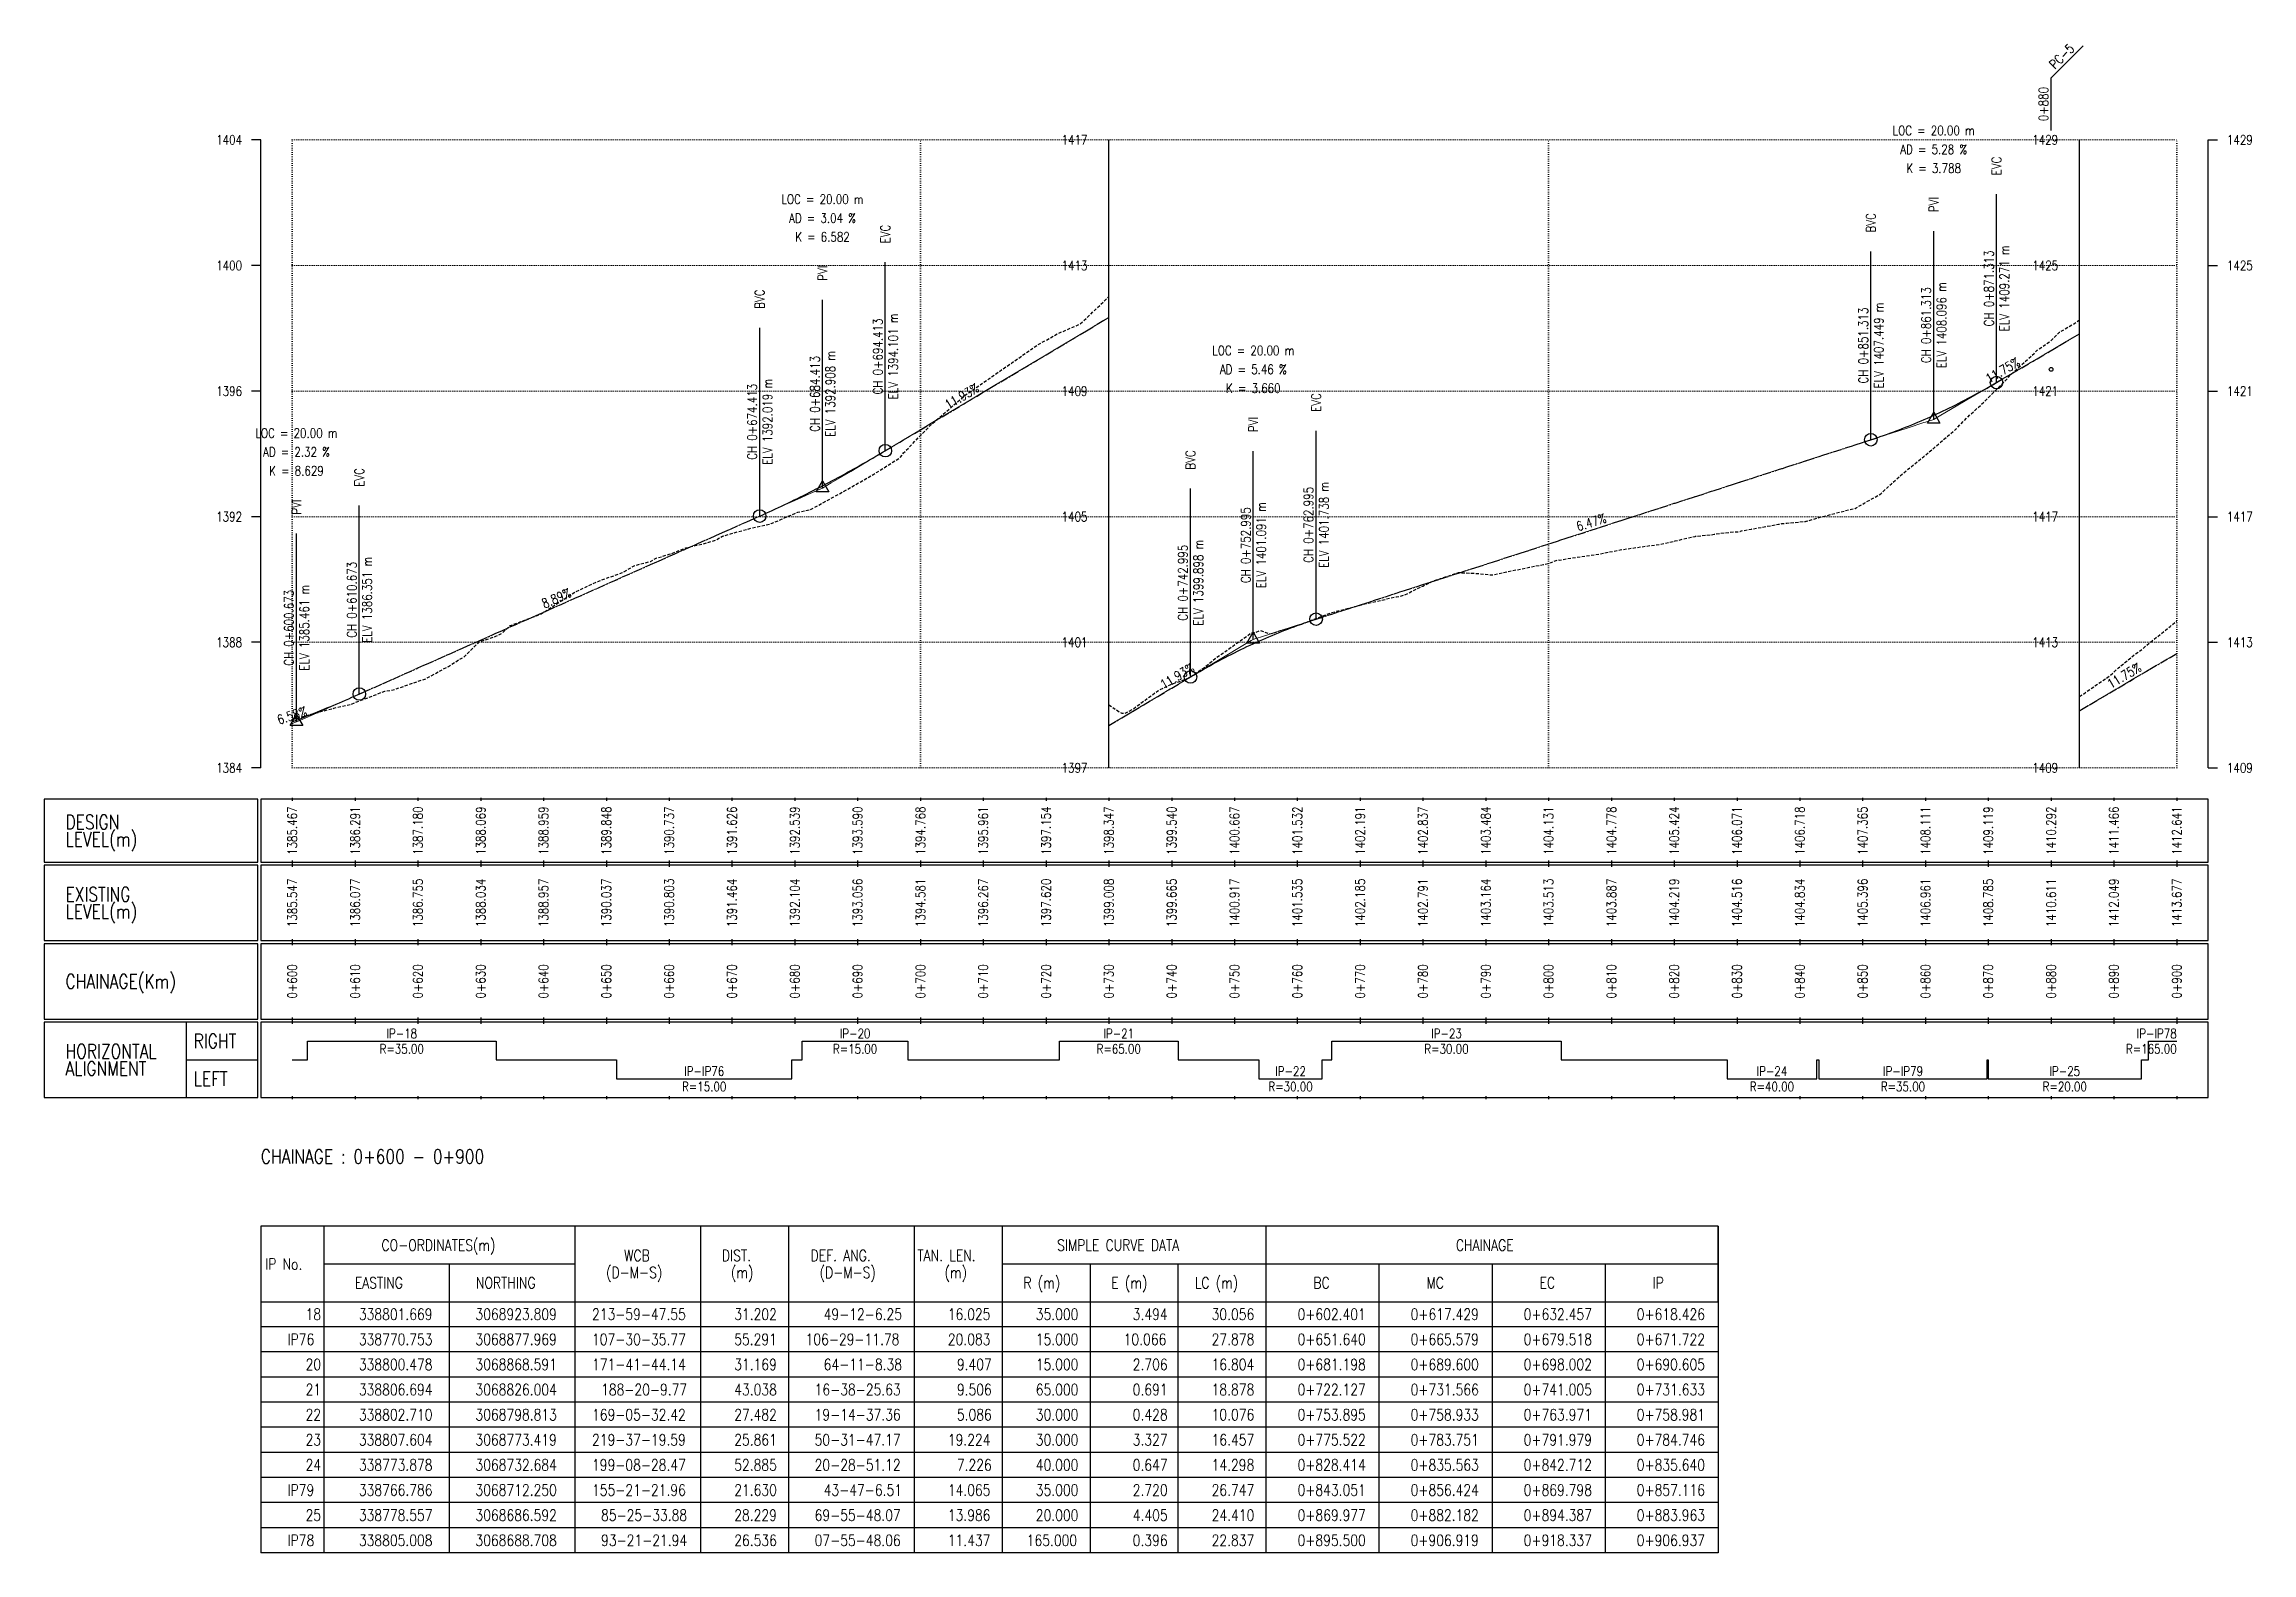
# Model space of a CAD drawing. Extents: x 337736 to 342003, y 3067251 to 3069533.
# Drawn here: x 338736.4 to 339087.8, y 3067262.7 to 3067503 of the extents above; entities that cross this region are included whole.
import ezdxf
from ezdxf.enums import TextEntityAlignment as Align

# ---------------------------------------------------------------- set-up
doc = ezdxf.new("R2010")
doc.units = 0
doc.header["$MEASUREMENT"] = 0
for name, pattern in [('Center', [2, 1.25, -0.25, 0.25, -0.25]), ('Dashed', [0.75, 0.5, -0.25]), ('Dot', [0.25, 0, -0.25])]:
    doc.linetypes.add(name, pattern=pattern)
for name, color, linetype, lineweight in [('Chainage Range', 7, 'Continuous', 25), ('Grids', 9, 'Dot', 13), ('PipeCulvert', 6, 'Continuous', 30), ('Vertical Alignment', 5, 'Center', 30), ('VIP Line', 2, 'Continuous', 5)]:
    doc.layers.add(name, color=color, linetype=linetype, lineweight=lineweight)
for name, color, linetype in [('Chainage_TXT', 7, 'Continuous'), ('DesignRL_TXT', 5, 'Continuous'), ('ExistRL_TXT', 3, 'Continuous'), ('GL', 3, 'Dashed'), ('Grade Text', 7, 'Continuous'), ('HC_Data', 7, 'Continuous'), ('Horizontal Alignment', 7, 'Continuous'), ('Remark', 7, 'Continuous'), ('Scale Line', 1, 'Continuous'), ('Title Box Text', 7, 'Continuous'), ('TitleBox', 7, 'Continuous'), ('VIP Mark', 7, 'Continuous')]:
    doc.layers.add(name, color=color, linetype=linetype)
doc.styles.get("Standard").update_dxf_attribs({"font": 'simplex.shx'})

msp = doc.modelspace()

# ---------------------------------------------------------------- texts
at = {"width": 0.8}
for s, p in [('1404', (338767.87, 3067487.73)), ('1400', (338767.87, 3067467.73)), ('1396', (338767.87, 3067447.73)), ('1392', (338767.87, 3067427.73)), ('1388', (338767.87, 3067407.73)), ('1384', (338767.87, 3067387.73))]:
    msp.add_text(s, height=1.5, dxfattribs=at).set_placement(p, align=Align.MIDDLE_RIGHT)
for s, p in [('1417', (338898.35, 3067486.98)), ('1429', (339052.87, 3067486.98)), ('1413', (338898.35, 3067466.98)), ('1425', (339052.87, 3067466.98)), ('1409', (338898.35, 3067446.98)), ('1421', (339052.87, 3067446.98)), ('1405', (338898.35, 3067426.98)), ('1417', (339052.87, 3067426.98)), ('1401', (338898.35, 3067406.98)), ('1413', (339052.87, 3067406.98)), ('1397', (338898.35, 3067386.98)), ('1409', (339052.87, 3067386.98))]:
    msp.add_text(s, height=1.5, dxfattribs=at).set_placement(p)
for s, p in [('1429', (339083.87, 3067487.73)), ('1425', (339083.87, 3067467.73)), ('1421', (339083.87, 3067447.73)), ('1417', (339083.87, 3067427.73)), ('1413', (339083.87, 3067407.73)), ('1409', (339083.87, 3067387.73))]:
    msp.add_text(s, height=1.5, dxfattribs=at).set_placement(p, align=Align.MIDDLE_LEFT)
at = {"layer": 'Chainage Range', "width": 0.8}
msp.add_text('CHAINAGE : 0+600 - 0+900', height=2.25, dxfattribs=at).set_placement((338770.87, 3067324.73))
at = {"layer": 'Chainage_TXT', "width": 0.8}
for s, p in [('0+600', (338775.87, 3067353.73)), ('0+610', (338785.87, 3067353.73)), ('0+620', (338795.87, 3067353.73)), ('0+630', (338805.87, 3067353.73)), ('0+640', (338815.87, 3067353.73)), ('0+650', (338825.87, 3067353.73)), ('0+660', (338835.87, 3067353.73)), ('0+670', (338845.87, 3067353.73)), ('0+680', (338855.87, 3067353.73)), ('0+690', (338865.87, 3067353.73)), ('0+700', (338875.87, 3067353.73)), ('0+710', (338885.87, 3067353.73)), ('0+720', (338895.87, 3067353.73)), ('0+730', (338905.87, 3067353.73)), ('0+740', (338915.87, 3067353.73)), ('0+750', (338925.87, 3067353.73)), ('0+760', (338935.87, 3067353.73)), ('0+770', (338945.87, 3067353.73)), ('0+780', (338955.87, 3067353.73)), ('0+790', (338965.87, 3067353.73)), ('0+800', (338975.87, 3067353.73)), ('0+810', (338985.87, 3067353.73)), ('0+820', (338995.87, 3067353.73)), ('0+830', (339005.87, 3067353.73)), ('0+840', (339015.87, 3067353.73)), ('0+850', (339025.87, 3067353.73)), ('0+860', (339035.87, 3067353.73)), ('0+870', (339045.87, 3067353.73)), ('0+880', (339055.87, 3067353.73)), ('0+890', (339065.87, 3067353.73)), ('0+900', (339075.87, 3067353.73)), ('0+900', (339075.87, 3067353.73))]:
    msp.add_text(s, height=1.5, rotation=90, dxfattribs=at).set_placement(p, align=Align.MIDDLE_CENTER)
at = {"layer": 'DesignRL_TXT', "width": 0.8}
for s, p in [('1385.467', (338775.87, 3067377.73)), ('1387.180', (338795.87, 3067377.73)), ('1388.069', (338805.87, 3067377.73)), ('1388.959', (338815.87, 3067377.73)), ('1389.848', (338825.87, 3067377.73)), ('1390.737', (338835.87, 3067377.73)), ('1391.626', (338845.87, 3067377.73)), ('1392.539', (338855.87, 3067377.73)), ('1393.590', (338865.87, 3067377.73)), ('1394.768', (338875.87, 3067377.73)), ('1397.154', (338895.87, 3067377.73)), ('1398.347', (338905.87, 3067377.73)), ('1399.540', (338915.87, 3067377.73)), ('1400.667', (338925.87, 3067377.73)), ('1401.532', (338935.87, 3067377.73)), ('1402.837', (338955.87, 3067377.73)), ('1403.484', (338965.87, 3067377.73)), ('1404.778', (338985.87, 3067377.73)), ('1405.424', (338995.87, 3067377.73)), ('1406.718', (339015.87, 3067377.73)), ('1407.365', (339025.87, 3067377.73)), ('1409.119', (339045.87, 3067377.73)), ('1410.292', (339055.87, 3067377.73)), ('1411.466', (339065.87, 3067377.73)), ('1386.291', (338785.87, 3067377.73)), ('1395.961', (338885.87, 3067377.73)), ('1402.191', (338945.87, 3067377.73)), ('1404.131', (338975.87, 3067377.73)), ('1406.071', (339005.87, 3067377.73)), ('1408.111', (339035.87, 3067377.73)), ('1412.641', (339075.87, 3067377.73)), ('1412.641', (339075.87, 3067377.73))]:
    msp.add_text(s, height=1.5, rotation=90, dxfattribs=at).set_placement(p, align=Align.MIDDLE_CENTER)
at = {"layer": 'ExistRL_TXT', "width": 0.8}
for s, p in [('1385.547', (338775.87, 3067366.23)), ('1386.077', (338785.87, 3067366.23)), ('1386.755', (338795.87, 3067366.23)), ('1388.034', (338805.87, 3067366.23)), ('1388.957', (338815.87, 3067366.23)), ('1390.037', (338825.87, 3067366.23)), ('1390.803', (338835.87, 3067366.23)), ('1391.464', (338845.87, 3067366.23)), ('1392.104', (338855.87, 3067366.23)), ('1393.056', (338865.87, 3067366.23)), ('1394.581', (338875.87, 3067366.23)), ('1396.267', (338885.87, 3067366.23)), ('1397.620', (338895.87, 3067366.23)), ('1399.008', (338905.87, 3067366.23)), ('1399.665', (338915.87, 3067366.23)), ('1400.917', (338925.87, 3067366.23)), ('1401.535', (338935.87, 3067366.23)), ('1402.185', (338945.87, 3067366.23)), ('1402.791', (338955.87, 3067366.23)), ('1403.164', (338965.87, 3067366.23)), ('1403.513', (338975.87, 3067366.23)), ('1403.887', (338985.87, 3067366.23)), ('1404.219', (338995.87, 3067366.23)), ('1404.516', (339005.87, 3067366.23)), ('1404.834', (339015.87, 3067366.23)), ('1405.396', (339025.87, 3067366.23)), ('1406.961', (339035.87, 3067366.23)), ('1408.785', (339045.87, 3067366.23)), ('1410.611', (339055.87, 3067366.23)), ('1412.049', (339065.87, 3067366.23)), ('1413.677', (339075.87, 3067366.23)), ('1413.677', (339075.87, 3067366.23))]:
    msp.add_text(s, height=1.5, rotation=90, dxfattribs=at).set_placement(p, align=Align.MIDDLE_CENTER)
at = {"layer": 'Grade Text', "width": 0.8}
for s, rotation, p in [('11.75%', 30.429, (339048.77, 3067450.02)), ('11.93%', 30.8189, (338883.07, 3067445.87)), ('6.47%', 17.9196, (338983.02, 3067425.7)), ('8.89%', 23.9718, (338818.41, 3067413.66)), ('11.93%', 30.8189, (338917.36, 3067401.32)), ('11.75%', 30.429, (339068.12, 3067401.39)), ('6.58%', 18.1983, (338776.21, 3067394.93))]:
    msp.add_text(s, height=1.5, rotation=rotation, dxfattribs=at).set_placement(p, align=Align.BOTTOM_CENTER)
at = {"layer": 'HC_Data', "width": 0.8}
for s, p in [('CO-ORDINATES(m)', (338790.07, 3067310.83)), ('WCB', (338828.71, 3067309.18)), ('DIST.', (338844.27, 3067309.18)), ('DEF. ANG.', (338858.39, 3067309.18)), ('TAN. LEN.', (338875.39, 3067309.18)), ('SIMPLE CURVE DATA', (338897.63, 3067310.83)), ('CHAINAGE', (338961.11, 3067310.83)), ('IP No.', (338771.55, 3067307.83)), ('(D-M-S)', (338825.83, 3067306.48)), ('(m)', (338845.71, 3067306.48)), ('(D-M-S)', (338859.83, 3067306.48)), ('(m)', (338879.71, 3067306.48)), ('EASTING', (338785.83, 3067304.83)), ('NORTHING', (338805.11, 3067304.83)), ('R (m)', (338892.27, 3067304.83)), ('E (m)', (338906.27, 3067304.83)), ('LC (m)', (338919.55, 3067304.83)), ('BC', (338938.43, 3067304.83)), ('MC', (338956.43, 3067304.83)), ('EC', (338974.43, 3067304.83)), ('IP', (338992.43, 3067304.83)), ('18', (338777.99, 3067299.83)), ('338801.669', (338786.47, 3067299.83)), ('3068923.809', (338805.03, 3067299.83)), ('213-59-47.55', (338823.59, 3067299.83)), ('31.202', (338846.23, 3067299.83)), ('49-12-6.25', (338860.47, 3067299.83)), ('16.025', (338880.23, 3067299.83)), ('35.000', (338894.23, 3067299.83)), ('3.494', (338909.67, 3067299.83)), ('30.056', (338922.23, 3067299.83)), ('0+602.401', (338935.91, 3067299.83)), ('0+617.429', (338953.91, 3067299.83)), ('0+632.457', (338971.91, 3067299.83)), ('0+618.426', (338989.91, 3067299.83)), ('IP76', (338775.11, 3067295.83)), ('338770.753', (338786.47, 3067295.83)), ('3068877.969', (338805.03, 3067295.83)), ('107-30-35.77', (338823.59, 3067295.83)), ('55.291', (338846.23, 3067295.83)), ('106-29-11.78', (338857.59, 3067295.83)), ('20.083', (338880.23, 3067295.83)), ('15.000', (338894.23, 3067295.83)), ('10.066', (338908.23, 3067295.83)), ('27.878', (338922.23, 3067295.83)), ('0+651.640', (338935.91, 3067295.83)), ('0+665.579', (338953.91, 3067295.83)), ('0+679.518', (338971.91, 3067295.83)), ('0+671.722', (338989.91, 3067295.83)), ('20', (338777.99, 3067291.83)), ('338800.478', (338786.47, 3067291.83)), ('3068868.591', (338805.03, 3067291.83)), ('171-41-44.14', (338823.59, 3067291.83)), ('31.169', (338846.23, 3067291.83)), ('64-11-8.38', (338860.47, 3067291.83)), ('9.407', (338881.67, 3067291.83)), ('15.000', (338894.23, 3067291.83)), ('2.706', (338909.67, 3067291.83)), ('16.804', (338922.23, 3067291.83)), ('0+681.198', (338935.91, 3067291.83)), ('0+689.600', (338953.91, 3067291.83)), ('0+698.002', (338971.91, 3067291.83)), ('0+690.605', (338989.91, 3067291.83)), ('21', (338777.99, 3067287.83)), ('338806.694', (338786.47, 3067287.83)), ('3068826.004', (338805.03, 3067287.83)), ('188-20-9.77', (338825.03, 3067287.83)), ('43.038', (338846.23, 3067287.83)), ('16-38-25.63', (338859.03, 3067287.83)), ('9.506', (338881.67, 3067287.83)), ('65.000', (338894.23, 3067287.83)), ('0.691', (338909.67, 3067287.83)), ('18.878', (338922.23, 3067287.83)), ('0+722.127', (338935.91, 3067287.83)), ('0+731.566', (338953.91, 3067287.83)), ('0+741.005', (338971.91, 3067287.83)), ('0+731.633', (338989.91, 3067287.83)), ('22', (338777.99, 3067283.83)), ('338802.710', (338786.47, 3067283.83)), ('3068798.813', (338805.03, 3067283.83)), ('169-05-32.42', (338823.59, 3067283.83)), ('27.482', (338846.23, 3067283.83)), ('19-14-37.36', (338859.03, 3067283.83)), ('5.086', (338881.67, 3067283.83)), ('30.000', (338894.23, 3067283.83)), ('0.428', (338909.67, 3067283.83)), ('10.076', (338922.23, 3067283.83)), ('0+753.895', (338935.91, 3067283.83)), ('0+758.933', (338953.91, 3067283.83)), ('0+763.971', (338971.91, 3067283.83)), ('0+758.981', (338989.91, 3067283.83)), ('23', (338777.99, 3067279.83)), ('338807.604', (338786.47, 3067279.83)), ('3068773.419', (338805.03, 3067279.83)), ('219-37-19.59', (338823.59, 3067279.83)), ('25.861', (338846.23, 3067279.83)), ('50-31-47.17', (338859.03, 3067279.83)), ('19.224', (338880.23, 3067279.83)), ('30.000', (338894.23, 3067279.83)), ('3.327', (338909.67, 3067279.83)), ('16.457', (338922.23, 3067279.83)), ('0+775.522', (338935.91, 3067279.83)), ('0+783.751', (338953.91, 3067279.83)), ('0+791.979', (338971.91, 3067279.83)), ('0+784.746', (338989.91, 3067279.83)), ('24', (338777.99, 3067275.83)), ('338773.878', (338786.47, 3067275.83)), ('3068732.684', (338805.03, 3067275.83)), ('199-08-28.47', (338823.59, 3067275.83)), ('52.885', (338846.23, 3067275.83)), ('20-28-51.12', (338859.03, 3067275.83)), ('7.226', (338881.67, 3067275.83)), ('40.000', (338894.23, 3067275.83)), ('0.647', (338909.67, 3067275.83)), ('14.298', (338922.23, 3067275.83)), ('0+828.414', (338935.91, 3067275.83)), ('0+835.563', (338953.91, 3067275.83)), ('0+842.712', (338971.91, 3067275.83)), ('0+835.640', (338989.91, 3067275.83)), ('IP79', (338775.11, 3067271.83)), ('338766.786', (338786.47, 3067271.83)), ('3068712.250', (338805.03, 3067271.83)), ('155-21-21.96', (338823.59, 3067271.83)), ('21.630', (338846.23, 3067271.83)), ('43-47-6.51', (338860.47, 3067271.83)), ('14.065', (338880.23, 3067271.83)), ('35.000', (338894.23, 3067271.83)), ('2.720', (338909.67, 3067271.83)), ('26.747', (338922.23, 3067271.83)), ('0+843.051', (338935.91, 3067271.83)), ('0+856.424', (338953.91, 3067271.83)), ('0+869.798', (338971.91, 3067271.83)), ('0+857.116', (338989.91, 3067271.83)), ('25', (338777.99, 3067267.83)), ('338778.557', (338786.47, 3067267.83)), ('3068686.592', (338805.03, 3067267.83)), ('85-25-33.88', (338825.03, 3067267.83)), ('28.229', (338846.23, 3067267.83)), ('69-55-48.07', (338859.03, 3067267.83)), ('13.986', (338880.23, 3067267.83)), ('20.000', (338894.23, 3067267.83)), ('4.405', (338909.67, 3067267.83)), ('24.410', (338922.23, 3067267.83)), ('0+869.977', (338935.91, 3067267.83)), ('0+882.182', (338953.91, 3067267.83)), ('0+894.387', (338971.91, 3067267.83)), ('0+883.963', (338989.91, 3067267.83)), ('IP78', (338775.11, 3067263.83)), ('338805.008', (338786.47, 3067263.83)), ('3068688.708', (338805.03, 3067263.83)), ('93-21-21.94', (338825.03, 3067263.83)), ('26.536', (338846.23, 3067263.83)), ('07-55-48.06', (338859.03, 3067263.83)), ('11.437', (338880.23, 3067263.83)), ('165.000', (338892.79, 3067263.83)), ('0.396', (338909.67, 3067263.83)), ('22.837', (338922.23, 3067263.83)), ('0+895.500', (338935.91, 3067263.83)), ('0+906.919', (338953.91, 3067263.83)), ('0+918.337', (338971.91, 3067263.83)), ('0+906.937', (338989.91, 3067263.83))]:
    msp.add_text(s, height=1.8, dxfattribs=at).set_placement(p)
at = {"layer": 'Horizontal Alignment', "width": 0.8}
for s, p in [('IP-18', (338793.3, 3067344.23)), ('IP-20', (338865.47, 3067344.23)), ('IP-21', (338907.44, 3067344.23)), ('IP-23', (338959.62, 3067344.23)), ('IP-IP76', (338841.45, 3067338.23)), ('IP-22', (338934.8, 3067338.23)), ('IP-24', (339011.43, 3067338.23)), ('IP-IP79', (339032.29, 3067338.23)), ('IP-25', (339058.05, 3067338.23))]:
    msp.add_text(s, height=1.5, dxfattribs=at).set_placement(p, align=Align.BOTTOM_CENTER)
msp.add_text('IP-IP78', height=1.5, dxfattribs=at).set_placement((339075.87, 3067344.23), align=Align.BOTTOM_RIGHT)
for s, p in [('R=35.00', (338793.3, 3067343.73)), ('R=15.00', (338865.47, 3067343.73)), ('R=65.00', (338907.44, 3067343.73)), ('R=30.00', (338959.62, 3067343.73)), ('R=15.00', (338841.45, 3067337.73)), ('R=30.00', (338934.8, 3067337.73)), ('R=40.00', (339011.43, 3067337.73)), ('R=35.00', (339032.29, 3067337.73)), ('R=20.00', (339058.05, 3067337.73))]:
    msp.add_text(s, height=1.5, dxfattribs=at).set_placement(p, align=Align.TOP_CENTER)
msp.add_text('R=165.00', height=1.5, dxfattribs=at).set_placement((339075.87, 3067343.73), align=Align.TOP_RIGHT)
at = {"layer": 'Remark', "width": 0.8}
for s, rotation, p in [('PC-5', 45, (339058.42, 3067500.18)), ('0+880', 90, (339055.87, 3067493.43))]:
    msp.add_text(s, height=1.5, rotation=rotation, dxfattribs=at).set_placement(p, align=Align.BOTTOM_CENTER)
at = {"layer": 'Title Box Text', "width": 0.8}
for s, p in [('DESIGN', (338739.77, 3067377.98)), ('LEVEL(m)', (338739.77, 3067375.23)), ('EXISTING', (338739.77, 3067366.48)), ('LEVEL(m)', (338739.77, 3067363.73)), ('CHAINAGE(Km)', (338739.77, 3067352.61)), ('HORIZONTAL', (338739.77, 3067341.48)), ('RIGHT', (338760.17, 3067343.11)), ('ALIGNMENT', (338739.77, 3067338.73)), ('LEFT', (338760.17, 3067337.11))]:
    msp.add_text(s, height=2.25, dxfattribs=at).set_placement(p)
at = {"layer": 'VIP Mark', "width": 0.8}
for s, p in [('LOC = 20.00 m', (339037.18, 3067489.22)), ('AD = 5.28 %', (339037.18, 3067486.22)), ('K = 3.788', (339037.18, 3067483.22)), ('LOC = 20.00 m', (338860.28, 3067478.28)), ('AD = 3.04 %', (338860.28, 3067475.28)), ('K = 6.582', (338860.28, 3067472.28)), ('LOC = 20.00 m', (338928.86, 3067454.19)), ('AD = 5.46 %', (338928.86, 3067451.19)), ('K = 3.660', (338928.86, 3067448.19)), ('LOC = 20.00 m', (338776.54, 3067441.04)), ('AD = 2.32 %', (338776.54, 3067438.04)), ('K = 8.629', (338776.54, 3067435.04))]:
    msp.add_text(s, height=1.5, dxfattribs=at).set_placement(p, align=Align.MIDDLE_CENTER)
for s, p in [('EVC', (339047.18, 3067482.09)), ('PVI', (339037.18, 3067476.22)), ('EVC', (338870.28, 3067471.24)), ('BVC', (339027.18, 3067472.98)), ('PVI', (338860.28, 3067465.28)), ('BVC', (338850.28, 3067460.83)), ('EVC', (338938.86, 3067444.42)), ('PVI', (338928.86, 3067441.19)), ('BVC', (338918.86, 3067435.22)), ('EVC', (338786.54, 3067432.49)), ('PVI', (338776.54, 3067428.04))]:
    msp.add_text(s, height=1.5, rotation=90, dxfattribs=at).set_placement(p, align=Align.MIDDLE_LEFT)
for s, p in [('CH 0+871.313', (339047.18, 3067464.09)), ('CH 0+861.313', (339037.18, 3067458.22)), ('CH 0+694.413', (338870.28, 3067453.24)), ('CH 0+851.313', (339027.18, 3067454.98)), ('CH 0+684.413', (338860.28, 3067447.28)), ('CH 0+674.413', (338850.28, 3067442.83)), ('CH 0+762.995', (338938.86, 3067426.42)), ('CH 0+752.995', (338928.86, 3067423.19)), ('CH 0+610.673', (338786.54, 3067414.49)), ('CH 0+742.995', (338918.86, 3067417.22)), ('CH 0+600.673', (338776.54, 3067410.04))]:
    msp.add_text(s, height=1.5, rotation=90, dxfattribs=at).set_placement(p, align=Align.BOTTOM_CENTER)
for s, p in [('ELV 1409.271 m', (339047.68, 3067464.09)), ('ELV 1408.096 m', (339037.68, 3067458.22)), ('ELV 1394.101 m', (338870.78, 3067453.24)), ('ELV 1407.449 m', (339027.68, 3067454.98)), ('ELV 1392.908 m', (338860.78, 3067447.28)), ('ELV 1392.019 m', (338850.78, 3067442.83)), ('ELV 1401.738 m', (338939.36, 3067426.42)), ('ELV 1401.091 m', (338929.36, 3067423.19)), ('ELV 1399.898 m', (338919.36, 3067417.22)), ('ELV 1386.351 m', (338787.04, 3067414.49)), ('ELV 1385.461 m', (338777.04, 3067410.04))]:
    msp.add_text(s, height=1.5, rotation=90, dxfattribs=at).set_placement(p, align=Align.TOP_CENTER)

# ---------------------------------------------------------------- linework, layer by layer
at = {"layer": 'GL', "flags": 128}
for points in [[(338775.87, 3067395.47), (338776.54, 3067395.65), (338777.57, 3067395.92), (338778.86, 3067396.28), (338782.49, 3067397.24), (338785.23, 3067397.87), (338787.12, 3067398.6), (338790.59, 3067399.95), (338791.92, 3067400.15), (338795.87, 3067401.51), (338796.84, 3067401.81), (338797.23, 3067401.99), (338800.75, 3067403.9), (338802.5, 3067405.03), (338803.1, 3067405.29), (338805.71, 3067407.85), (338808.3, 3067408.68), (338809.21, 3067409.15), (338810.56, 3067410.4), (338815.17, 3067412.1), (338815.79, 3067412.48), (338815.87, 3067412.52), (338816.49, 3067412.89), (338820.86, 3067415.72), (338824.5, 3067417.43), (338826.59, 3067418.17), (338828.46, 3067418.85), (338830.39, 3067419.97), (338832.9, 3067420.61), (338833.89, 3067421.19), (338834.17, 3067421.21), (338835.87, 3067421.75), (338836.3, 3067421.89), (338838.52, 3067422.75), (338840.24, 3067423.19), (338840.46, 3067423.19), (338843.3, 3067424), (338844.36, 3067424.63), (338845.62, 3067424.98), (338848.24, 3067425.73), (338850.41, 3067426.22), (338852.13, 3067426.62), (338853.78, 3067427.34), (338855.87, 3067428.26), (338856.36, 3067428.47), (338858.33, 3067428.84), (338860.28, 3067429.91), (338861.66, 3067430.66), (338863.4, 3067431.63), (338864.77, 3067432.38), (338868.44, 3067434.49), (338868.9, 3067434.77), (338872.58, 3067437.09), (338873.2, 3067437.89), (338875.87, 3067440.64), (338877.59, 3067442.41), (338883.07, 3067447.12), (338886.93, 3067449.81), (338894.48, 3067455.05), (338895.87, 3067455.84), (338897.74, 3067456.88), (338901.28, 3067458.41), (338902.29, 3067459.31), (338905.85, 3067462.78)], [(338905.85, 3067397.78), (338907.91, 3067396.42), (338908.44, 3067396.46), (338909.63, 3067397.04), (338913.64, 3067399.99), (338915.63, 3067400.98), (338915.87, 3067401.06), (338918.72, 3067402.1), (338921.09, 3067403.73), (338922.79, 3067405.13), (338928.55, 3067409.23), (338928.86, 3067409.26), (338929.27, 3067409.31), (338930.01, 3067409.63), (338931.52, 3067409.07), (338933.96, 3067409.83), (338935.35, 3067410.24), (338935.87, 3067410.41), (338936.58, 3067410.64), (338941.17, 3067412.4), (338941.26, 3067412.45), (338941.35, 3067412.48), (338945.12, 3067413.45), (338946.1, 3067413.72), (338951.67, 3067414.99), (338952.2, 3067415.05), (338952.91, 3067415.27), (338955.87, 3067416.69), (338957.19, 3067417.35), (338958.69, 3067417.89), (338961.55, 3067418.84), (338964.31, 3067418.7), (338966.92, 3067418.46), (338971.53, 3067419.42), (338972.82, 3067419.68), (338975.05, 3067420.11), (338975.78, 3067420.27), (338975.87, 3067420.3), (338976.27, 3067420.44), (338977.44, 3067420.88), (338977.66, 3067420.79), (338978.66, 3067421.03), (338984.14, 3067421.82), (338987.28, 3067422.46), (338988.37, 3067422.61), (338993.67, 3067423.35), (338995.87, 3067423.83), (338996.03, 3067423.87), (338999.14, 3067424.59), (338999.21, 3067424.6), (338999.26, 3067424.61), (338999.45, 3067424.63), (339001.83, 3067424.86), (339002.23, 3067424.96), (339005.32, 3067425.32), (339005.8, 3067425.31), (339006.27, 3067425.35), (339006.36, 3067425.36), (339006.44, 3067425.45), (339008.15, 3067425.76), (339012.49, 3067426.53), (339013.01, 3067426.62), (339013.09, 3067426.63), (339013.79, 3067426.7), (339015.87, 3067426.9), (339016.76, 3067426.99), (339016.86, 3067427), (339016.95, 3067427.03), (339019.35, 3067427.71), (339024.07, 3067428.93), (339024.69, 3067429.01), (339024.85, 3067429.16), (339025.7, 3067429.65), (339025.86, 3067429.71), (339026.13, 3067429.89), (339028.75, 3067431.36), (339030.44, 3067432.98), (339032.94, 3067435.18), (339035.63, 3067437.33), (339035.87, 3067437.54), (339037.18, 3067438.66), (339037.43, 3067438.87), (339040.78, 3067441.73), (339042.46, 3067443.47), (339045.37, 3067446.16), (339048.51, 3067449.31), (339049.47, 3067450.38), (339053.15, 3067453.72), (339053.64, 3067454.23), (339055.76, 3067455.68), (339055.87, 3067455.79), (339057.2, 3067457.09), (339059.67, 3067458.55), (339060.37, 3067459.1)], [(339060.37, 3067399.1), (339060.71, 3067399.29), (339062.08, 3067400.24), (339065.22, 3067402.39), (339066.61, 3067403.66), (339069.06, 3067405.69), (339070.38, 3067406.63), (339071.6, 3067407.68), (339074.81, 3067410.26), (339075.87, 3067411.12)]]:
    msp.add_lwpolyline(points, dxfattribs=at)
at = {"layer": 'Grids'}
for p, q in [((338775.87, 3067487.73), (339075.87, 3067487.73)), ((338775.87, 3067387.73), (338775.87, 3067487.73)), ((338875.87, 3067387.73), (338875.87, 3067487.73)), ((338975.87, 3067387.73), (338975.87, 3067487.73)), ((339075.87, 3067387.73), (339075.87, 3067487.73)), ((339075.87, 3067387.73), (339075.87, 3067487.73)), ((338775.87, 3067467.73), (339075.87, 3067467.73)), ((338775.87, 3067447.73), (339075.87, 3067447.73)), ((338775.87, 3067427.73), (339075.87, 3067427.73)), ((338775.87, 3067407.73), (339075.87, 3067407.73)), ((338775.87, 3067387.73), (339075.87, 3067387.73))]:
    msp.add_line(p, q, dxfattribs=at)
at = {"layer": 'HC_Data'}
for p, q in [((338780.87, 3067314.73), (338780.87, 3067302.73)), ((338820.87, 3067314.73), (338820.87, 3067302.73)), ((338840.87, 3067314.73), (338840.87, 3067302.73)), ((338854.87, 3067314.73), (338854.87, 3067302.73)), ((338874.87, 3067314.73), (338874.87, 3067302.73)), ((338888.87, 3067314.73), (338888.87, 3067302.73)), ((338930.87, 3067314.73), (338930.87, 3067302.73)), ((339002.87, 3067314.73), (339002.87, 3067302.73)), ((338820.87, 3067308.73), (338780.87, 3067308.73)), ((338800.87, 3067308.73), (338800.87, 3067302.73)), ((338930.87, 3067308.73), (338888.87, 3067308.73)), ((338902.87, 3067308.73), (338902.87, 3067302.73)), ((338916.87, 3067308.73), (338916.87, 3067302.73)), ((339002.87, 3067308.73), (338930.87, 3067308.73)), ((338948.87, 3067308.73), (338948.87, 3067302.73)), ((338966.87, 3067308.73), (338966.87, 3067302.73)), ((338984.87, 3067308.73), (338984.87, 3067302.73)), ((338770.87, 3067302.73), (338770.87, 3067262.73)), ((338780.87, 3067302.73), (338780.87, 3067262.73)), ((338800.87, 3067302.73), (338800.87, 3067262.73)), ((338820.87, 3067302.73), (338820.87, 3067262.73)), ((338840.87, 3067302.73), (338840.87, 3067262.73)), ((338854.87, 3067302.73), (338854.87, 3067262.73)), ((338874.87, 3067302.73), (338874.87, 3067262.73)), ((338888.87, 3067302.73), (338888.87, 3067262.73)), ((338902.87, 3067302.73), (338902.87, 3067262.73)), ((338916.87, 3067302.73), (338916.87, 3067262.73)), ((338930.87, 3067302.73), (338930.87, 3067262.73)), ((338948.87, 3067302.73), (338948.87, 3067262.73)), ((338966.87, 3067302.73), (338966.87, 3067262.73)), ((338984.87, 3067302.73), (338984.87, 3067262.73)), ((339002.87, 3067302.73), (339002.87, 3067262.73)), ((339002.87, 3067298.73), (338770.87, 3067298.73)), ((339002.87, 3067294.73), (338770.87, 3067294.73)), ((339002.87, 3067290.73), (338770.87, 3067290.73)), ((339002.87, 3067286.73), (338770.87, 3067286.73)), ((339002.87, 3067282.73), (338770.87, 3067282.73)), ((339002.87, 3067278.73), (338770.87, 3067278.73)), ((339002.87, 3067274.73), (338770.87, 3067274.73)), ((339002.87, 3067270.73), (338770.87, 3067270.73)), ((339002.87, 3067266.73), (338770.87, 3067266.73)), ((339002.87, 3067262.73), (338770.87, 3067262.73))]:
    msp.add_line(p, q, dxfattribs=at)
msp.add_lwpolyline([(338770.87, 3067314.73), (338770.87, 3067302.73), (339002.87, 3067302.73), (339002.87, 3067314.73), (338770.87, 3067314.73)], dxfattribs=at)
at = {"layer": 'Horizontal Alignment'}
msp.add_lwpolyline([(338775.87, 3067341.23), (338778.27, 3067341.23), (338778.27, 3067344.23), (338808.33, 3067344.23), (338808.33, 3067341.23), (338827.51, 3067341.23), (338827.51, 3067338.23), (338855.39, 3067338.23), (338855.39, 3067341.23), (338857.07, 3067341.23), (338857.07, 3067344.23), (338873.87, 3067344.23), (338873.87, 3067341.23), (338898, 3067341.23), (338898, 3067344.23), (338916.88, 3067344.23), (338916.88, 3067341.23), (338929.76, 3067341.23), (338929.76, 3067338.23), (338939.84, 3067338.23), (338939.84, 3067341.23), (338941.39, 3067341.23), (338941.39, 3067344.23), (338977.85, 3067344.23), (338977.85, 3067341.23), (339004.28, 3067341.23), (339004.28, 3067338.23), (339018.58, 3067338.23), (339018.58, 3067341.23), (339018.92, 3067341.23), (339018.92, 3067338.23), (339045.67, 3067338.23), (339045.67, 3067341.23), (339045.85, 3067341.23), (339045.85, 3067338.23), (339070.26, 3067338.23), (339070.26, 3067341.23), (339071.37, 3067341.23), (339071.37, 3067344.23), (339075.87, 3067344.23)], dxfattribs=at)
at = {"layer": 'PipeCulvert'}
msp.add_circle((339055.87, 3067451.19), 0.3, dxfattribs=at)
at = {"layer": 'Remark'}
for p, q in [((339055.87, 3067497.63), (339060.96, 3067502.73)), ((339055.87, 3067489.23), (339055.87, 3067497.63))]:
    msp.add_line(p, q, dxfattribs=at)
at = {"layer": 'Scale Line'}
for p, q in [((338770.87, 3067487.73), (338769.37, 3067487.73)), ((338770.87, 3067387.73), (338770.87, 3067487.73)), ((338905.85, 3067387.73), (338905.85, 3067487.73)), ((339060.37, 3067387.73), (339060.37, 3067487.73)), ((339080.87, 3067387.73), (339080.87, 3067487.73)), ((339080.87, 3067487.73), (339082.37, 3067487.73)), ((338770.87, 3067467.73), (338769.37, 3067467.73)), ((339080.87, 3067467.73), (339082.37, 3067467.73)), ((338770.87, 3067447.73), (338769.37, 3067447.73)), ((339080.87, 3067447.73), (339082.37, 3067447.73)), ((338770.87, 3067427.73), (338769.37, 3067427.73)), ((339080.87, 3067427.73), (339082.37, 3067427.73)), ((338770.87, 3067407.73), (338769.37, 3067407.73)), ((339080.87, 3067407.73), (339082.37, 3067407.73)), ((338770.87, 3067387.73), (338769.37, 3067387.73)), ((339080.87, 3067387.73), (339082.37, 3067387.73))]:
    msp.add_line(p, q, dxfattribs=at)
at = {"layer": 'TitleBox'}
for p, q in [((338775.87, 3067382.98), (338775.87, 3067382.48)), ((338785.87, 3067382.98), (338785.87, 3067382.48)), ((338795.87, 3067382.98), (338795.87, 3067382.48)), ((338805.87, 3067382.98), (338805.87, 3067382.48)), ((338815.87, 3067382.98), (338815.87, 3067382.48)), ((338825.87, 3067382.98), (338825.87, 3067382.48)), ((338835.87, 3067382.98), (338835.87, 3067382.48)), ((338845.87, 3067382.98), (338845.87, 3067382.48)), ((338855.87, 3067382.98), (338855.87, 3067382.48)), ((338865.87, 3067382.98), (338865.87, 3067382.48)), ((338875.87, 3067382.98), (338875.87, 3067382.48)), ((338885.87, 3067382.98), (338885.87, 3067382.48)), ((338895.87, 3067382.98), (338895.87, 3067382.48)), ((338905.87, 3067382.98), (338905.87, 3067382.48)), ((338915.87, 3067382.98), (338915.87, 3067382.48)), ((338925.87, 3067382.98), (338925.87, 3067382.48)), ((338935.87, 3067382.98), (338935.87, 3067382.48)), ((338945.87, 3067382.98), (338945.87, 3067382.48)), ((338955.87, 3067382.98), (338955.87, 3067382.48)), ((338965.87, 3067382.98), (338965.87, 3067382.48)), ((338975.87, 3067382.98), (338975.87, 3067382.48)), ((338985.87, 3067382.98), (338985.87, 3067382.48)), ((338995.87, 3067382.98), (338995.87, 3067382.48)), ((339005.87, 3067382.98), (339005.87, 3067382.48)), ((339015.87, 3067382.98), (339015.87, 3067382.48)), ((339025.87, 3067382.98), (339025.87, 3067382.48)), ((339035.87, 3067382.98), (339035.87, 3067382.48)), ((339045.87, 3067382.98), (339045.87, 3067382.48)), ((339055.87, 3067382.98), (339055.87, 3067382.48)), ((339065.87, 3067382.98), (339065.87, 3067382.48)), ((339075.87, 3067382.98), (339075.87, 3067382.48)), ((339075.87, 3067382.98), (339075.87, 3067382.48)), ((338775.87, 3067372.98), (338775.87, 3067372.48)), ((338775.87, 3067372.48), (338775.87, 3067371.98)), ((338785.87, 3067372.98), (338785.87, 3067372.48)), ((338785.87, 3067372.48), (338785.87, 3067371.98)), ((338795.87, 3067372.98), (338795.87, 3067372.48)), ((338795.87, 3067372.48), (338795.87, 3067371.98)), ((338805.87, 3067372.98), (338805.87, 3067372.48)), ((338805.87, 3067372.48), (338805.87, 3067371.98)), ((338815.87, 3067372.98), (338815.87, 3067372.48)), ((338815.87, 3067372.48), (338815.87, 3067371.98)), ((338825.87, 3067372.98), (338825.87, 3067372.48)), ((338825.87, 3067372.48), (338825.87, 3067371.98)), ((338835.87, 3067372.98), (338835.87, 3067372.48)), ((338835.87, 3067372.48), (338835.87, 3067371.98)), ((338845.87, 3067372.98), (338845.87, 3067372.48)), ((338845.87, 3067372.48), (338845.87, 3067371.98)), ((338855.87, 3067372.98), (338855.87, 3067372.48)), ((338855.87, 3067372.48), (338855.87, 3067371.98)), ((338865.87, 3067372.98), (338865.87, 3067372.48)), ((338865.87, 3067372.48), (338865.87, 3067371.98)), ((338875.87, 3067372.98), (338875.87, 3067372.48)), ((338875.87, 3067372.48), (338875.87, 3067371.98)), ((338885.87, 3067372.98), (338885.87, 3067372.48)), ((338885.87, 3067372.48), (338885.87, 3067371.98)), ((338895.87, 3067372.98), (338895.87, 3067372.48)), ((338895.87, 3067372.48), (338895.87, 3067371.98)), ((338905.87, 3067372.98), (338905.87, 3067372.48)), ((338905.87, 3067372.48), (338905.87, 3067371.98)), ((338915.87, 3067372.98), (338915.87, 3067372.48)), ((338915.87, 3067372.48), (338915.87, 3067371.98)), ((338925.87, 3067372.98), (338925.87, 3067372.48)), ((338925.87, 3067372.48), (338925.87, 3067371.98)), ((338935.87, 3067372.98), (338935.87, 3067372.48)), ((338935.87, 3067372.48), (338935.87, 3067371.98)), ((338945.87, 3067372.98), (338945.87, 3067372.48)), ((338945.87, 3067372.48), (338945.87, 3067371.98)), ((338955.87, 3067372.98), (338955.87, 3067372.48)), ((338955.87, 3067372.48), (338955.87, 3067371.98)), ((338965.87, 3067372.98), (338965.87, 3067372.48)), ((338965.87, 3067372.48), (338965.87, 3067371.98)), ((338975.87, 3067372.98), (338975.87, 3067372.48)), ((338975.87, 3067372.48), (338975.87, 3067371.98)), ((338985.87, 3067372.98), (338985.87, 3067372.48)), ((338985.87, 3067372.48), (338985.87, 3067371.98)), ((338995.87, 3067372.98), (338995.87, 3067372.48)), ((338995.87, 3067372.48), (338995.87, 3067371.98)), ((339005.87, 3067372.98), (339005.87, 3067372.48)), ((339005.87, 3067372.48), (339005.87, 3067371.98)), ((339015.87, 3067372.98), (339015.87, 3067372.48)), ((339015.87, 3067372.48), (339015.87, 3067371.98)), ((339025.87, 3067372.98), (339025.87, 3067372.48)), ((339025.87, 3067372.48), (339025.87, 3067371.98)), ((339035.87, 3067372.98), (339035.87, 3067372.48)), ((339035.87, 3067372.48), (339035.87, 3067371.98)), ((339045.87, 3067372.98), (339045.87, 3067372.48)), ((339045.87, 3067372.48), (339045.87, 3067371.98)), ((339055.87, 3067372.98), (339055.87, 3067372.48)), ((339055.87, 3067372.48), (339055.87, 3067371.98)), ((339065.87, 3067372.98), (339065.87, 3067372.48)), ((339065.87, 3067372.48), (339065.87, 3067371.98)), ((339075.87, 3067372.98), (339075.87, 3067372.48)), ((339075.87, 3067372.98), (339075.87, 3067372.48)), ((339075.87, 3067372.48), (339075.87, 3067371.98)), ((339075.87, 3067372.48), (339075.87, 3067371.98)), ((338775.87, 3067360.48), (338775.87, 3067359.98)), ((338785.87, 3067360.48), (338785.87, 3067359.98)), ((338795.87, 3067360.48), (338795.87, 3067359.98)), ((338805.87, 3067360.48), (338805.87, 3067359.98)), ((338815.87, 3067360.48), (338815.87, 3067359.98)), ((338825.87, 3067360.48), (338825.87, 3067359.98)), ((338835.87, 3067360.48), (338835.87, 3067359.98)), ((338845.87, 3067360.48), (338845.87, 3067359.98)), ((338855.87, 3067360.48), (338855.87, 3067359.98)), ((338865.87, 3067360.48), (338865.87, 3067359.98)), ((338875.87, 3067360.48), (338875.87, 3067359.98)), ((338885.87, 3067360.48), (338885.87, 3067359.98)), ((338895.87, 3067360.48), (338895.87, 3067359.98)), ((338905.87, 3067360.48), (338905.87, 3067359.98)), ((338915.87, 3067360.48), (338915.87, 3067359.98)), ((338925.87, 3067360.48), (338925.87, 3067359.98)), ((338935.87, 3067360.48), (338935.87, 3067359.98)), ((338945.87, 3067360.48), (338945.87, 3067359.98)), ((338955.87, 3067360.48), (338955.87, 3067359.98)), ((338965.87, 3067360.48), (338965.87, 3067359.98)), ((338975.87, 3067360.48), (338975.87, 3067359.98)), ((338985.87, 3067360.48), (338985.87, 3067359.98)), ((338995.87, 3067360.48), (338995.87, 3067359.98)), ((339005.87, 3067360.48), (339005.87, 3067359.98)), ((339015.87, 3067360.48), (339015.87, 3067359.98)), ((339025.87, 3067360.48), (339025.87, 3067359.98)), ((339035.87, 3067360.48), (339035.87, 3067359.98)), ((339045.87, 3067360.48), (339045.87, 3067359.98)), ((339055.87, 3067360.48), (339055.87, 3067359.98)), ((339065.87, 3067360.48), (339065.87, 3067359.98)), ((339075.87, 3067360.48), (339075.87, 3067359.98)), ((339075.87, 3067360.48), (339075.87, 3067359.98)), ((338775.87, 3067359.98), (338775.87, 3067359.48)), ((338785.87, 3067359.98), (338785.87, 3067359.48)), ((338795.87, 3067359.98), (338795.87, 3067359.48)), ((338805.87, 3067359.98), (338805.87, 3067359.48)), ((338815.87, 3067359.98), (338815.87, 3067359.48)), ((338825.87, 3067359.98), (338825.87, 3067359.48)), ((338835.87, 3067359.98), (338835.87, 3067359.48)), ((338845.87, 3067359.98), (338845.87, 3067359.48)), ((338855.87, 3067359.98), (338855.87, 3067359.48)), ((338865.87, 3067359.98), (338865.87, 3067359.48)), ((338875.87, 3067359.98), (338875.87, 3067359.48)), ((338885.87, 3067359.98), (338885.87, 3067359.48)), ((338895.87, 3067359.98), (338895.87, 3067359.48)), ((338905.87, 3067359.98), (338905.87, 3067359.48)), ((338915.87, 3067359.98), (338915.87, 3067359.48)), ((338925.87, 3067359.98), (338925.87, 3067359.48)), ((338935.87, 3067359.98), (338935.87, 3067359.48)), ((338945.87, 3067359.98), (338945.87, 3067359.48)), ((338955.87, 3067359.98), (338955.87, 3067359.48)), ((338965.87, 3067359.98), (338965.87, 3067359.48)), ((338975.87, 3067359.98), (338975.87, 3067359.48)), ((338985.87, 3067359.98), (338985.87, 3067359.48)), ((338995.87, 3067359.98), (338995.87, 3067359.48)), ((339005.87, 3067359.98), (339005.87, 3067359.48)), ((339015.87, 3067359.98), (339015.87, 3067359.48)), ((339025.87, 3067359.98), (339025.87, 3067359.48)), ((339035.87, 3067359.98), (339035.87, 3067359.48)), ((339045.87, 3067359.98), (339045.87, 3067359.48)), ((339055.87, 3067359.98), (339055.87, 3067359.48)), ((339065.87, 3067359.98), (339065.87, 3067359.48)), ((339075.87, 3067359.98), (339075.87, 3067359.48)), ((339075.87, 3067359.98), (339075.87, 3067359.48)), ((338759.04, 3067335.23), (338759.04, 3067347.23)), ((338775.87, 3067347.98), (338775.87, 3067347.48)), ((338775.87, 3067347.48), (338775.87, 3067346.98)), ((338785.87, 3067347.98), (338785.87, 3067347.48)), ((338785.87, 3067347.48), (338785.87, 3067346.98)), ((338795.87, 3067347.98), (338795.87, 3067347.48)), ((338795.87, 3067347.48), (338795.87, 3067346.98)), ((338805.87, 3067347.98), (338805.87, 3067347.48)), ((338805.87, 3067347.48), (338805.87, 3067346.98)), ((338815.87, 3067347.98), (338815.87, 3067347.48)), ((338815.87, 3067347.48), (338815.87, 3067346.98)), ((338825.87, 3067347.98), (338825.87, 3067347.48)), ((338825.87, 3067347.48), (338825.87, 3067346.98)), ((338835.87, 3067347.98), (338835.87, 3067347.48)), ((338835.87, 3067347.48), (338835.87, 3067346.98)), ((338845.87, 3067347.98), (338845.87, 3067347.48)), ((338845.87, 3067347.48), (338845.87, 3067346.98)), ((338855.87, 3067347.98), (338855.87, 3067347.48)), ((338855.87, 3067347.48), (338855.87, 3067346.98)), ((338865.87, 3067347.98), (338865.87, 3067347.48)), ((338865.87, 3067347.48), (338865.87, 3067346.98)), ((338875.87, 3067347.98), (338875.87, 3067347.48)), ((338875.87, 3067347.48), (338875.87, 3067346.98)), ((338885.87, 3067347.98), (338885.87, 3067347.48)), ((338885.87, 3067347.48), (338885.87, 3067346.98)), ((338895.87, 3067347.98), (338895.87, 3067347.48)), ((338895.87, 3067347.48), (338895.87, 3067346.98)), ((338905.87, 3067347.98), (338905.87, 3067347.48)), ((338905.87, 3067347.48), (338905.87, 3067346.98)), ((338915.87, 3067347.98), (338915.87, 3067347.48)), ((338915.87, 3067347.48), (338915.87, 3067346.98)), ((338925.87, 3067347.98), (338925.87, 3067347.48)), ((338925.87, 3067347.48), (338925.87, 3067346.98)), ((338935.87, 3067347.98), (338935.87, 3067347.48)), ((338935.87, 3067347.48), (338935.87, 3067346.98)), ((338945.87, 3067347.98), (338945.87, 3067347.48)), ((338945.87, 3067347.48), (338945.87, 3067346.98)), ((338955.87, 3067347.98), (338955.87, 3067347.48)), ((338955.87, 3067347.48), (338955.87, 3067346.98)), ((338965.87, 3067347.98), (338965.87, 3067347.48)), ((338965.87, 3067347.48), (338965.87, 3067346.98)), ((338975.87, 3067347.98), (338975.87, 3067347.48)), ((338975.87, 3067347.48), (338975.87, 3067346.98)), ((338985.87, 3067347.98), (338985.87, 3067347.48)), ((338985.87, 3067347.48), (338985.87, 3067346.98)), ((338995.87, 3067347.98), (338995.87, 3067347.48)), ((338995.87, 3067347.48), (338995.87, 3067346.98)), ((339005.87, 3067347.98), (339005.87, 3067347.48)), ((339005.87, 3067347.48), (339005.87, 3067346.98)), ((339015.87, 3067347.98), (339015.87, 3067347.48)), ((339015.87, 3067347.48), (339015.87, 3067346.98)), ((339025.87, 3067347.98), (339025.87, 3067347.48)), ((339025.87, 3067347.48), (339025.87, 3067346.98)), ((339035.87, 3067347.98), (339035.87, 3067347.48)), ((339035.87, 3067347.48), (339035.87, 3067346.98)), ((339045.87, 3067347.98), (339045.87, 3067347.48)), ((339045.87, 3067347.48), (339045.87, 3067346.98)), ((339055.87, 3067347.98), (339055.87, 3067347.48)), ((339055.87, 3067347.48), (339055.87, 3067346.98)), ((339065.87, 3067347.98), (339065.87, 3067347.48)), ((339065.87, 3067347.48), (339065.87, 3067346.98)), ((339075.87, 3067347.98), (339075.87, 3067347.48)), ((339075.87, 3067347.98), (339075.87, 3067347.48)), ((339075.87, 3067347.48), (339075.87, 3067346.98)), ((339075.87, 3067347.48), (339075.87, 3067346.98)), ((338759.04, 3067341.23), (338770.37, 3067341.23)), ((338775.87, 3067335.48), (338775.87, 3067334.98)), ((338785.87, 3067335.48), (338785.87, 3067334.98)), ((338795.87, 3067335.48), (338795.87, 3067334.98)), ((338805.87, 3067335.48), (338805.87, 3067334.98)), ((338815.87, 3067335.48), (338815.87, 3067334.98)), ((338825.87, 3067335.48), (338825.87, 3067334.98)), ((338835.87, 3067335.48), (338835.87, 3067334.98)), ((338845.87, 3067335.48), (338845.87, 3067334.98)), ((338855.87, 3067335.48), (338855.87, 3067334.98)), ((338865.87, 3067335.48), (338865.87, 3067334.98)), ((338875.87, 3067335.48), (338875.87, 3067334.98)), ((338885.87, 3067335.48), (338885.87, 3067334.98)), ((338895.87, 3067335.48), (338895.87, 3067334.98)), ((338905.87, 3067335.48), (338905.87, 3067334.98)), ((338915.87, 3067335.48), (338915.87, 3067334.98)), ((338925.87, 3067335.48), (338925.87, 3067334.98)), ((338935.87, 3067335.48), (338935.87, 3067334.98)), ((338945.87, 3067335.48), (338945.87, 3067334.98)), ((338955.87, 3067335.48), (338955.87, 3067334.98)), ((338965.87, 3067335.48), (338965.87, 3067334.98)), ((338975.87, 3067335.48), (338975.87, 3067334.98)), ((338985.87, 3067335.48), (338985.87, 3067334.98)), ((338995.87, 3067335.48), (338995.87, 3067334.98)), ((339005.87, 3067335.48), (339005.87, 3067334.98)), ((339015.87, 3067335.48), (339015.87, 3067334.98)), ((339025.87, 3067335.48), (339025.87, 3067334.98)), ((339035.87, 3067335.48), (339035.87, 3067334.98)), ((339045.87, 3067335.48), (339045.87, 3067334.98)), ((339055.87, 3067335.48), (339055.87, 3067334.98)), ((339065.87, 3067335.48), (339065.87, 3067334.98)), ((339075.87, 3067335.48), (339075.87, 3067334.98)), ((339075.87, 3067335.48), (339075.87, 3067334.98))]:
    msp.add_line(p, q, dxfattribs=at)
for points in [[(338770.37, 3067382.73), (338736.37, 3067382.73), (338736.37, 3067372.73), (338770.37, 3067372.73)], [(338770.87, 3067372.73), (339080.87, 3067372.73), (339080.87, 3067382.73), (338770.87, 3067382.73)], [(338770.37, 3067372.23), (338736.37, 3067372.23), (338736.37, 3067360.23), (338770.37, 3067360.23)], [(338770.87, 3067360.23), (339080.87, 3067360.23), (339080.87, 3067372.23), (338770.87, 3067372.23)], [(338770.37, 3067359.73), (338736.37, 3067359.73), (338736.37, 3067347.73), (338770.37, 3067347.73)], [(338770.87, 3067347.73), (339080.87, 3067347.73), (339080.87, 3067359.73), (338770.87, 3067359.73)], [(338770.37, 3067347.23), (338736.37, 3067347.23), (338736.37, 3067335.23), (338770.37, 3067335.23)], [(338770.87, 3067335.23), (339080.87, 3067335.23), (339080.87, 3067347.23), (338770.87, 3067347.23)]]:
    msp.add_lwpolyline(points, close=True, dxfattribs=at)
at = {"layer": 'Vertical Alignment'}
for points in [[(338775.87, 3067395.07), (338776.37, 3067395.26), (338776.87, 3067395.46), (338777.37, 3067395.65), (338777.87, 3067395.85), (338778.37, 3067396.05), (338778.87, 3067396.25), (338779.37, 3067396.45), (338779.87, 3067396.65), (338780.37, 3067396.85), (338780.87, 3067397.06), (338781.37, 3067397.27), (338781.87, 3067397.47), (338782.37, 3067397.68), (338782.87, 3067397.89), (338783.37, 3067398.11), (338783.87, 3067398.32), (338784.37, 3067398.54), (338784.87, 3067398.75), (338785.37, 3067398.97), (338785.87, 3067399.19), (338786.37, 3067399.41), (338786.87, 3067399.63), (338786.54, 3067399.49), (338787.12, 3067399.74), (338790.59, 3067401.29), (338791.92, 3067401.88), (338795.87, 3067403.64), (338796.84, 3067404.07), (338797.23, 3067404.24), (338800.75, 3067405.81), (338802.5, 3067406.59), (338803.1, 3067406.85), (338805.71, 3067408.01), (338808.3, 3067409.16), (338809.21, 3067409.57), (338810.56, 3067410.17), (338815.17, 3067412.22), (338815.79, 3067412.49), (338815.87, 3067412.53), (338816.49, 3067412.8), (338820.86, 3067414.75), (338824.5, 3067416.36), (338826.59, 3067417.29), (338828.46, 3067418.13), (338830.39, 3067418.98), (338832.9, 3067420.1), (338833.89, 3067420.54), (338834.17, 3067420.67), (338835.87, 3067421.42), (338836.3, 3067421.61), (338838.52, 3067422.6), (338840.24, 3067423.36), (338840.46, 3067423.46), (338843.3, 3067424.72), (338844.36, 3067425.19), (338845.62, 3067425.76), (338848.24, 3067426.92), (338850.28, 3067427.83), (338850.78, 3067428.05), (338851.28, 3067428.28), (338851.78, 3067428.5), (338852.28, 3067428.73), (338852.78, 3067428.96), (338853.28, 3067429.2), (338853.78, 3067429.43), (338854.28, 3067429.67), (338854.78, 3067429.91), (338855.28, 3067430.15), (338855.78, 3067430.39), (338856.28, 3067430.63), (338856.78, 3067430.88), (338857.28, 3067431.13), (338857.78, 3067431.38), (338858.28, 3067431.63), (338858.78, 3067431.88), (338859.28, 3067432.14), (338859.78, 3067432.4), (338860.28, 3067432.66), (338860.78, 3067432.92), (338861.28, 3067433.18), (338861.78, 3067433.44), (338862.28, 3067433.71), (338862.78, 3067433.98), (338863.28, 3067434.25), (338863.78, 3067434.52), (338864.28, 3067434.8), (338864.78, 3067435.08), (338865.28, 3067435.35), (338865.78, 3067435.63), (338866.28, 3067435.92), (338866.78, 3067436.2), (338867.28, 3067436.49), (338867.78, 3067436.77), (338868.28, 3067437.06), (338868.78, 3067437.36), (338869.28, 3067437.65), (338869.78, 3067437.94), (338870.28, 3067438.24), (338870.28, 3067438.24), (338872.58, 3067439.61), (338873.2, 3067439.98), (338875.87, 3067441.57), (338877.59, 3067442.6), (338883.07, 3067445.87), (338886.93, 3067448.17), (338894.48, 3067452.67), (338895.87, 3067453.51), (338897.74, 3067454.62), (338901.28, 3067456.73), (338902.29, 3067457.34), (338905.85, 3067459.46)], [(338905.85, 3067394.46), (338907.91, 3067395.69), (338908.44, 3067396), (338909.63, 3067396.72), (338913.64, 3067399.11), (338915.63, 3067400.3), (338915.87, 3067400.44), (338918.72, 3067402.14), (338918.86, 3067402.22), (338919.36, 3067402.52), (338919.86, 3067402.81), (338920.36, 3067403.1), (338920.86, 3067403.39), (338921.36, 3067403.67), (338921.86, 3067403.95), (338922.36, 3067404.23), (338922.86, 3067404.5), (338923.36, 3067404.77), (338923.86, 3067405.04), (338924.36, 3067405.3), (338924.86, 3067405.56), (338925.36, 3067405.81), (338925.86, 3067406.06), (338926.36, 3067406.31), (338926.86, 3067406.56), (338927.36, 3067406.8), (338927.86, 3067407.04), (338928.36, 3067407.27), (338928.86, 3067407.51), (338929.36, 3067407.73), (338929.86, 3067407.96), (338930.36, 3067408.18), (338930.86, 3067408.4), (338931.36, 3067408.61), (338931.86, 3067408.82), (338932.36, 3067409.03), (338932.86, 3067409.24), (338933.36, 3067409.44), (338933.86, 3067409.64), (338934.36, 3067409.83), (338934.86, 3067410.02), (338935.36, 3067410.21), (338935.86, 3067410.39), (338936.36, 3067410.57), (338936.86, 3067410.75), (338937.36, 3067410.92), (338937.86, 3067411.09), (338938.36, 3067411.26), (338938.86, 3067411.42), (338938.86, 3067411.42), (338941.17, 3067412.17), (338941.26, 3067412.2), (338941.35, 3067412.23), (338945.12, 3067413.44), (338946.1, 3067413.76), (338951.67, 3067415.56), (338952.2, 3067415.74), (338952.91, 3067415.96), (338955.87, 3067416.92), (338957.19, 3067417.35), (338958.69, 3067417.84), (338961.55, 3067418.76), (338964.31, 3067419.65), (338966.92, 3067420.5), (338971.53, 3067421.99), (338972.82, 3067422.4), (338975.05, 3067423.12), (338975.78, 3067423.36), (338975.87, 3067423.39), (338976.27, 3067423.52), (338977.44, 3067423.9), (338977.66, 3067423.97), (338978.66, 3067424.29), (338984.14, 3067426.06), (338987.28, 3067427.08), (338988.37, 3067427.43), (338993.67, 3067429.15), (338995.87, 3067429.86), (338996.03, 3067429.91), (338999.14, 3067430.91), (338999.21, 3067430.94), (338999.26, 3067430.95), (338999.45, 3067431.01), (339001.83, 3067431.78), (339002.23, 3067431.91), (339005.32, 3067432.91), (339005.8, 3067433.07), (339006.27, 3067433.22), (339006.36, 3067433.25), (339006.44, 3067433.28), (339008.15, 3067433.83), (339012.49, 3067435.23), (339013.01, 3067435.4), (339013.09, 3067435.43), (339013.79, 3067435.65), (339015.87, 3067436.32), (339016.76, 3067436.61), (339016.86, 3067436.64), (339016.95, 3067436.67), (339019.35, 3067437.45), (339024.07, 3067438.98), (339024.69, 3067439.18), (339024.85, 3067439.23), (339025.7, 3067439.5), (339025.86, 3067439.56), (339026.13, 3067439.64), (339027.18, 3067439.98), (339027.68, 3067440.15), (339028.18, 3067440.31), (339028.68, 3067440.48), (339029.18, 3067440.66), (339029.68, 3067440.83), (339030.18, 3067441.01), (339030.68, 3067441.19), (339031.18, 3067441.38), (339031.68, 3067441.57), (339032.18, 3067441.76), (339032.68, 3067441.96), (339033.18, 3067442.16), (339033.68, 3067442.36), (339034.18, 3067442.57), (339034.68, 3067442.78), (339035.18, 3067442.99), (339035.68, 3067443.21), (339036.18, 3067443.43), (339036.68, 3067443.65), (339037.18, 3067443.88), (339037.68, 3067444.11), (339038.18, 3067444.34), (339038.68, 3067444.57), (339039.18, 3067444.81), (339039.68, 3067445.06), (339040.18, 3067445.3), (339040.68, 3067445.55), (339041.18, 3067445.8), (339041.68, 3067446.06), (339042.18, 3067446.32), (339042.68, 3067446.58), (339043.18, 3067446.85), (339043.68, 3067447.11), (339044.18, 3067447.39), (339044.68, 3067447.66), (339045.18, 3067447.94), (339045.68, 3067448.22), (339046.18, 3067448.51), (339046.68, 3067448.8), (339047.18, 3067449.09), (339047.18, 3067449.09), (339048.51, 3067449.87), (339049.47, 3067450.44), (339053.15, 3067452.59), (339053.64, 3067452.88), (339055.76, 3067454.13), (339055.87, 3067454.19), (339057.2, 3067454.97), (339059.67, 3067456.42), (339060.37, 3067456.83)], [(339060.37, 3067396.83), (339060.71, 3067397.04), (339062.08, 3067397.84), (339065.22, 3067399.68), (339066.61, 3067400.5), (339069.06, 3067401.94), (339070.38, 3067402.72), (339071.6, 3067403.43), (339074.81, 3067405.32), (339075.87, 3067405.94)]]:
    msp.add_lwpolyline(points, dxfattribs=at)
at = {"layer": 'VIP Line'}
for points in [[(338775.87, 3067394.82), (338776.54, 3067395.04), (338777.57, 3067395.5), (338778.86, 3067396.07), (338782.49, 3067397.69), (338785.23, 3067398.9), (338787.12, 3067399.74), (338790.59, 3067401.29), (338791.92, 3067401.88), (338795.87, 3067403.64), (338796.84, 3067404.07), (338797.23, 3067404.24), (338800.75, 3067405.81), (338802.5, 3067406.59), (338803.1, 3067406.85), (338805.71, 3067408.01), (338808.3, 3067409.16), (338809.21, 3067409.57), (338810.56, 3067410.17), (338815.17, 3067412.22), (338815.79, 3067412.49), (338815.87, 3067412.53), (338816.49, 3067412.8), (338820.86, 3067414.75), (338824.5, 3067416.36), (338826.59, 3067417.29), (338828.46, 3067418.13), (338830.39, 3067418.98), (338832.9, 3067420.1), (338833.89, 3067420.54), (338834.17, 3067420.67), (338835.87, 3067421.42), (338836.3, 3067421.61), (338838.52, 3067422.6), (338840.24, 3067423.36), (338840.46, 3067423.46), (338843.3, 3067424.72), (338844.36, 3067425.19), (338845.62, 3067425.76), (338848.24, 3067426.92), (338850.41, 3067427.88), (338852.13, 3067428.65), (338853.78, 3067429.38), (338855.87, 3067430.31), (338856.36, 3067430.53), (338858.33, 3067431.41), (338860.28, 3067432.28), (338861.66, 3067433.1), (338863.4, 3067434.14), (338864.77, 3067434.95), (338868.44, 3067437.14), (338868.9, 3067437.41), (338872.58, 3067439.61), (338873.2, 3067439.98), (338875.87, 3067441.57), (338877.59, 3067442.6), (338883.07, 3067445.87), (338886.93, 3067448.17), (338894.48, 3067452.67), (338895.87, 3067453.51), (338897.74, 3067454.62), (338901.28, 3067456.73), (338902.29, 3067457.34), (338905.85, 3067459.46)], [(338905.85, 3067394.46), (338907.91, 3067395.69), (338908.44, 3067396), (338909.63, 3067396.72), (338913.64, 3067399.11), (338915.63, 3067400.3), (338915.87, 3067400.44), (338918.72, 3067402.14), (338921.09, 3067403.55), (338922.79, 3067404.57), (338928.55, 3067408), (338928.86, 3067408.19), (338929.27, 3067408.32), (338930.01, 3067408.56), (338931.52, 3067409.05), (338933.96, 3067409.84), (338935.35, 3067410.29), (338935.87, 3067410.45), (338936.58, 3067410.69), (338941.17, 3067412.17), (338941.26, 3067412.2), (338941.35, 3067412.23), (338945.12, 3067413.44), (338946.1, 3067413.76), (338951.67, 3067415.56), (338952.2, 3067415.74), (338952.91, 3067415.96), (338955.87, 3067416.92), (338957.19, 3067417.35), (338958.69, 3067417.84), (338961.55, 3067418.76), (338964.31, 3067419.65), (338966.92, 3067420.5), (338971.53, 3067421.99), (338972.82, 3067422.4), (338975.05, 3067423.12), (338975.78, 3067423.36), (338975.87, 3067423.39), (338976.27, 3067423.52), (338977.44, 3067423.9), (338977.66, 3067423.97), (338978.66, 3067424.29), (338984.14, 3067426.06), (338987.28, 3067427.08), (338988.37, 3067427.43), (338993.67, 3067429.15), (338995.87, 3067429.86), (338996.03, 3067429.91), (338999.14, 3067430.91), (338999.21, 3067430.94), (338999.26, 3067430.95), (338999.45, 3067431.01), (339001.83, 3067431.78), (339002.23, 3067431.91), (339005.32, 3067432.91), (339005.8, 3067433.07), (339006.27, 3067433.22), (339006.36, 3067433.25), (339006.44, 3067433.28), (339008.15, 3067433.83), (339012.49, 3067435.23), (339013.01, 3067435.4), (339013.09, 3067435.43), (339013.79, 3067435.65), (339015.87, 3067436.32), (339016.76, 3067436.61), (339016.86, 3067436.64), (339016.95, 3067436.67), (339019.35, 3067437.45), (339024.07, 3067438.98), (339024.69, 3067439.18), (339024.85, 3067439.23), (339025.7, 3067439.5), (339025.86, 3067439.56), (339026.13, 3067439.64), (339028.75, 3067440.49), (339030.44, 3067441.04), (339032.94, 3067441.84), (339035.63, 3067442.71), (339035.87, 3067442.79), (339037.18, 3067443.22), (339037.43, 3067443.36), (339040.78, 3067445.33), (339042.46, 3067446.32), (339045.37, 3067448.02), (339048.51, 3067449.87), (339049.47, 3067450.44), (339053.15, 3067452.59), (339053.64, 3067452.88), (339055.76, 3067454.13), (339055.87, 3067454.19), (339057.2, 3067454.97), (339059.67, 3067456.42), (339060.37, 3067456.83)], [(339060.37, 3067396.83), (339060.71, 3067397.04), (339062.08, 3067397.84), (339065.22, 3067399.68), (339066.61, 3067400.5), (339069.06, 3067401.94), (339070.38, 3067402.72), (339071.6, 3067403.43), (339074.81, 3067405.32), (339075.87, 3067405.94)]]:
    msp.add_lwpolyline(points, dxfattribs=at)
at = {"layer": 'VIP Mark'}
for p, q in [((339047.18, 3067449.09), (339047.18, 3067479.09)), ((339037.18, 3067443.22), (339037.18, 3067473.22)), ((339027.18, 3067439.98), (339027.18, 3067469.98)), ((338870.28, 3067438.24), (338870.28, 3067468.24)), ((338860.28, 3067432.28), (338860.28, 3067462.28)), ((338850.28, 3067427.83), (338850.28, 3067457.83)), ((338938.86, 3067411.42), (338938.86, 3067441.42)), ((338928.86, 3067408.19), (338928.86, 3067438.19)), ((338918.86, 3067402.22), (338918.86, 3067432.22)), ((338786.54, 3067399.49), (338786.54, 3067429.49)), ((338776.54, 3067395.04), (338776.54, 3067425.04))]:
    msp.add_line(p, q, dxfattribs=at)
for points in [[(339036.18, 3067442.64), (339037.18, 3067444.37), (339038.18, 3067442.64), (339036.18, 3067442.64)], [(338859.28, 3067431.7), (338860.28, 3067433.43), (338861.28, 3067431.7), (338859.28, 3067431.7)], [(338927.86, 3067407.61), (338928.86, 3067409.34), (338929.86, 3067407.61), (338927.86, 3067407.61)], [(338775.54, 3067394.46), (338776.54, 3067396.2), (338777.54, 3067394.46), (338775.54, 3067394.46)]]:
    msp.add_lwpolyline(points, dxfattribs=at)
for centre in [(339047.18, 3067449.09), (339027.18, 3067439.98), (338870.28, 3067438.24), (338850.28, 3067427.83), (338938.86, 3067411.42), (338918.86, 3067402.22), (338786.54, 3067399.49)]:
    msp.add_circle(centre, 1, dxfattribs=at)

msp.set_redraw_order([(e.dxf.handle, doc.entitydb.next_handle()) for e in msp.query("TEXT MTEXT ATTDEF DIMENSION ARC_DIMENSION")])  # texts and dimensions are drawn at this point

doc.saveas('drawing.dxf')
